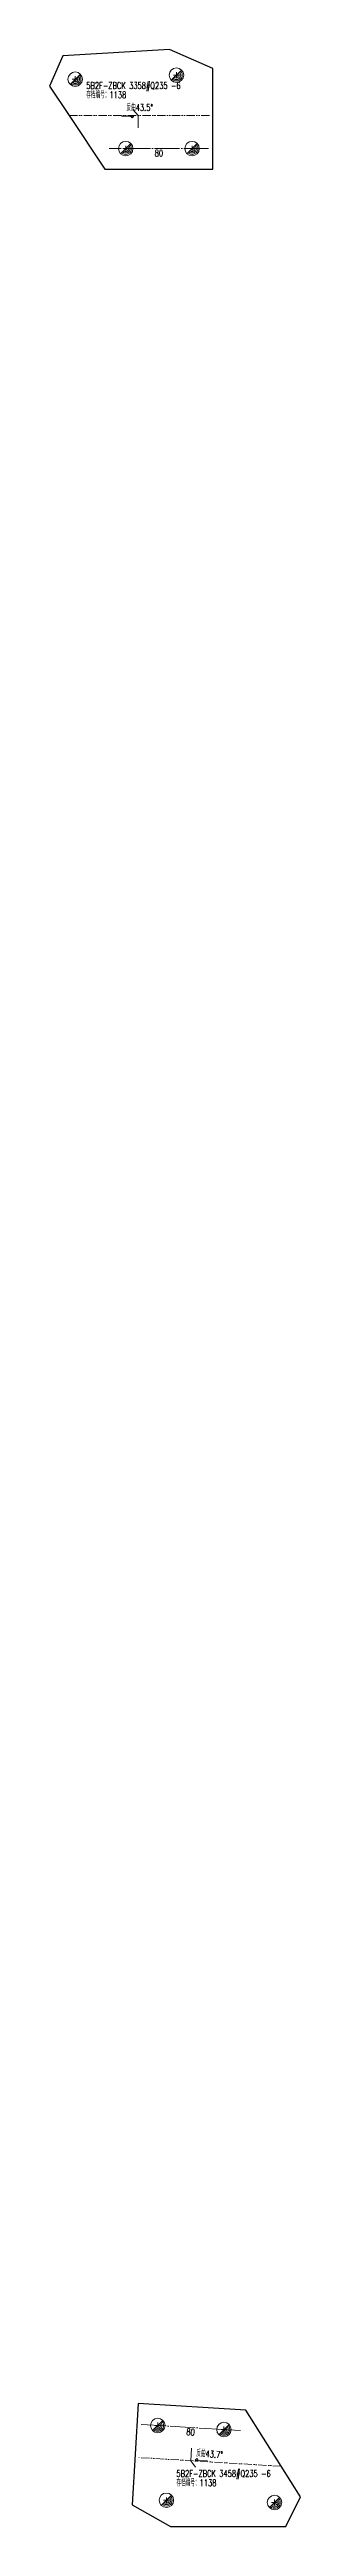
# Model space of a CAD drawing. Header units: millimetres. Extents: x -164 to 144402, y -33030 to 11430.
# Drawn here: x 2933 to 3236, y -32731 to -29743 of the extents above; entities that cross this region are included whole.
import ezdxf
from ezdxf.enums import TextEntityAlignment as Align

# ---------------------------------------------------------------- set-up
doc = ezdxf.new("R2010")
doc.units = ezdxf.units.MM
doc.header["$LTSCALE"] = 20
doc.linetypes.add('DASHDOT2X', pattern=[1.75, 1.5, -0.125, 0, -0.125])
doc.linetypes.add('DIVIDE', pattern=[0.875, 0.5, -0.125, 0, -0.125, 0, -0.125])
for name, color, linetype, lineweight in [('1', 7, 'Continuous', 25), ('11', 3, 'Continuous', 13), ('12', 7, 'Continuous', 13), ('5', 1, 'Continuous', 13), ('7', 2, 'DASHDOT2X', 13), ('8', 3, 'DIVIDE', 13)]:
    doc.layers.add(name, color=color, linetype=linetype, lineweight=lineweight)
doc.styles.get("Standard").update_dxf_attribs({"font": 'simplex', "width": 0.7, "bigfont": 'gbhzfs.shx'})

msp = doc.modelspace()

# ---------------------------------------------------------------- texts
at = {"layer": '11', "width": 0.7}
msp.add_text('80', height=8, dxfattribs=at).set_placement((3065, -29863.585), align=Align.TOP_CENTER)
msp.add_text('80', height=8, rotation=356.514993, dxfattribs=at).set_placement((3103.452, -32613.166), align=Align.TOP_CENTER)
at = {"layer": '12', "width": 0.7}
for s, p in [('存档编号：1138 ', (2977.418, -29803.734)), ('5B2F-ZBCK 3358#Q235 -6 ', (2977.418, -29792.534)), ('5B2F-ZBCK 3458#Q235 -6 ', (3086.114, -32673.627)), ('存档编号：1138 ', (3086.114, -32684.827))]:
    msp.add_text(s, height=8, dxfattribs=at).set_placement(p, align=Align.BOTTOM_LEFT)
msp.add_text('反曲43.5°', height=8, dxfattribs=at).set_placement((3041.867, -29819.085), align=Align.BOTTOM_CENTER)
msp.add_text('反曲43.7°', height=8, rotation=356.514993, dxfattribs=at).set_placement((3125.714, -32650.088), align=Align.BOTTOM_CENTER)

# ---------------------------------------------------------------- blocks, each defined once
blk = doc.blocks.new('M16')
for p, q in [((-0.71, -0.71), (0.71, 0.71)), ((-0.4, 0), (0.4, 0)), ((0, 0.4), (0, -0.4))]:
    blk.add_line(p, q)
blk.add_circle((0, 0), 1)
for radius in [0.8, 0.6, 0.4, 0.2]:
    blk.add_arc((0, 0), radius, 225, 45)

# ---------------------------------------------------------------- linework, layer by layer
at = {"layer": '1'}
for p, q in [((2949.082, -29750.056), (2933.178, -29786.758)), ((3077.747, -29742.577), (2949.082, -29750.056)), ((3130, -29765.286), (3077.747, -29742.577)), ((2933.178, -29786.758), (2956.707, -29822.085)), ((3130, -29887.085), (3130, -29765.286)), ((2956.707, -29822.085), (3000, -29887.085)), ((3000, -29887.085), (3130, -29887.085)), ((3040.183, -32582.764), (3032.75, -32704.81)), ((3169.943, -32590.666), (3040.183, -32582.764)), ((3212.549, -32658.382), (3169.943, -32590.666)), ((3235.667, -32695.123), (3212.549, -32658.382)), ((3032.75, -32704.81), (3079.074, -32731.058)), ((3218.097, -32731.058), (3235.667, -32695.123)), ((3079.074, -32731.058), (3218.097, -32731.058))]:
    msp.add_line(p, q, dxfattribs=at)
at = {"layer": '12'}
for p, q in [((3019.867, -29823.085), (3034.867, -29823.085)), ((3032.867, -29825.085), (3030.867, -29823.085)), ((3034.867, -29823.085), (3032.867, -29825.085)), ((3039.867, -29822.085), (3033.715, -29814.829)), ((3039.867, -29822.085), (3039.867, -29837.085)), ((3103.572, -32651.745), (3104.484, -32636.773)), ((3103.572, -32651.745), (3109.298, -32659.336)), ((3108.623, -32651.051), (3110.741, -32649.176)), ((3123.596, -32651.963), (3108.623, -32651.051)), ((3110.741, -32649.176), (3112.616, -32651.294))]:
    msp.add_line(p, q, dxfattribs=at)
at = {"layer": '7'}
for p, q in [((3125, -29862.085), (3005, -29862.085)), ((3043.654, -32608.022), (3163.432, -32615.316))]:
    msp.add_line(p, q, dxfattribs=at)
at = {"layer": '8'}
for p, q in [((2956.707, -29822.085), (3127.028, -29822.085)), ((3212.549, -32658.382), (3038.513, -32647.783))]:
    msp.add_line(p, q, dxfattribs=at)

# ---------------------------------------------------------------- block references
at = {"layer": '5', "xscale": 8.75, "yscale": 8.75, "zscale": 8.75}
for p in [(3086.125, -29773.477), (2964.069, -29778.348), (3025, -29862.085), (3105, -29862.085), (3063.617, -32609.238), (3143.469, -32614.101), (3073.998, -32699.447), (3204.423, -32702.109)]:
    msp.add_blockref('M16', p, dxfattribs=at)

msp.set_redraw_order([(e.dxf.handle, doc.entitydb.next_handle()) for e in msp.query("TEXT MTEXT ATTDEF DIMENSION ARC_DIMENSION")])  # texts and dimensions are drawn at this point

doc.saveas('drawing.dxf')
